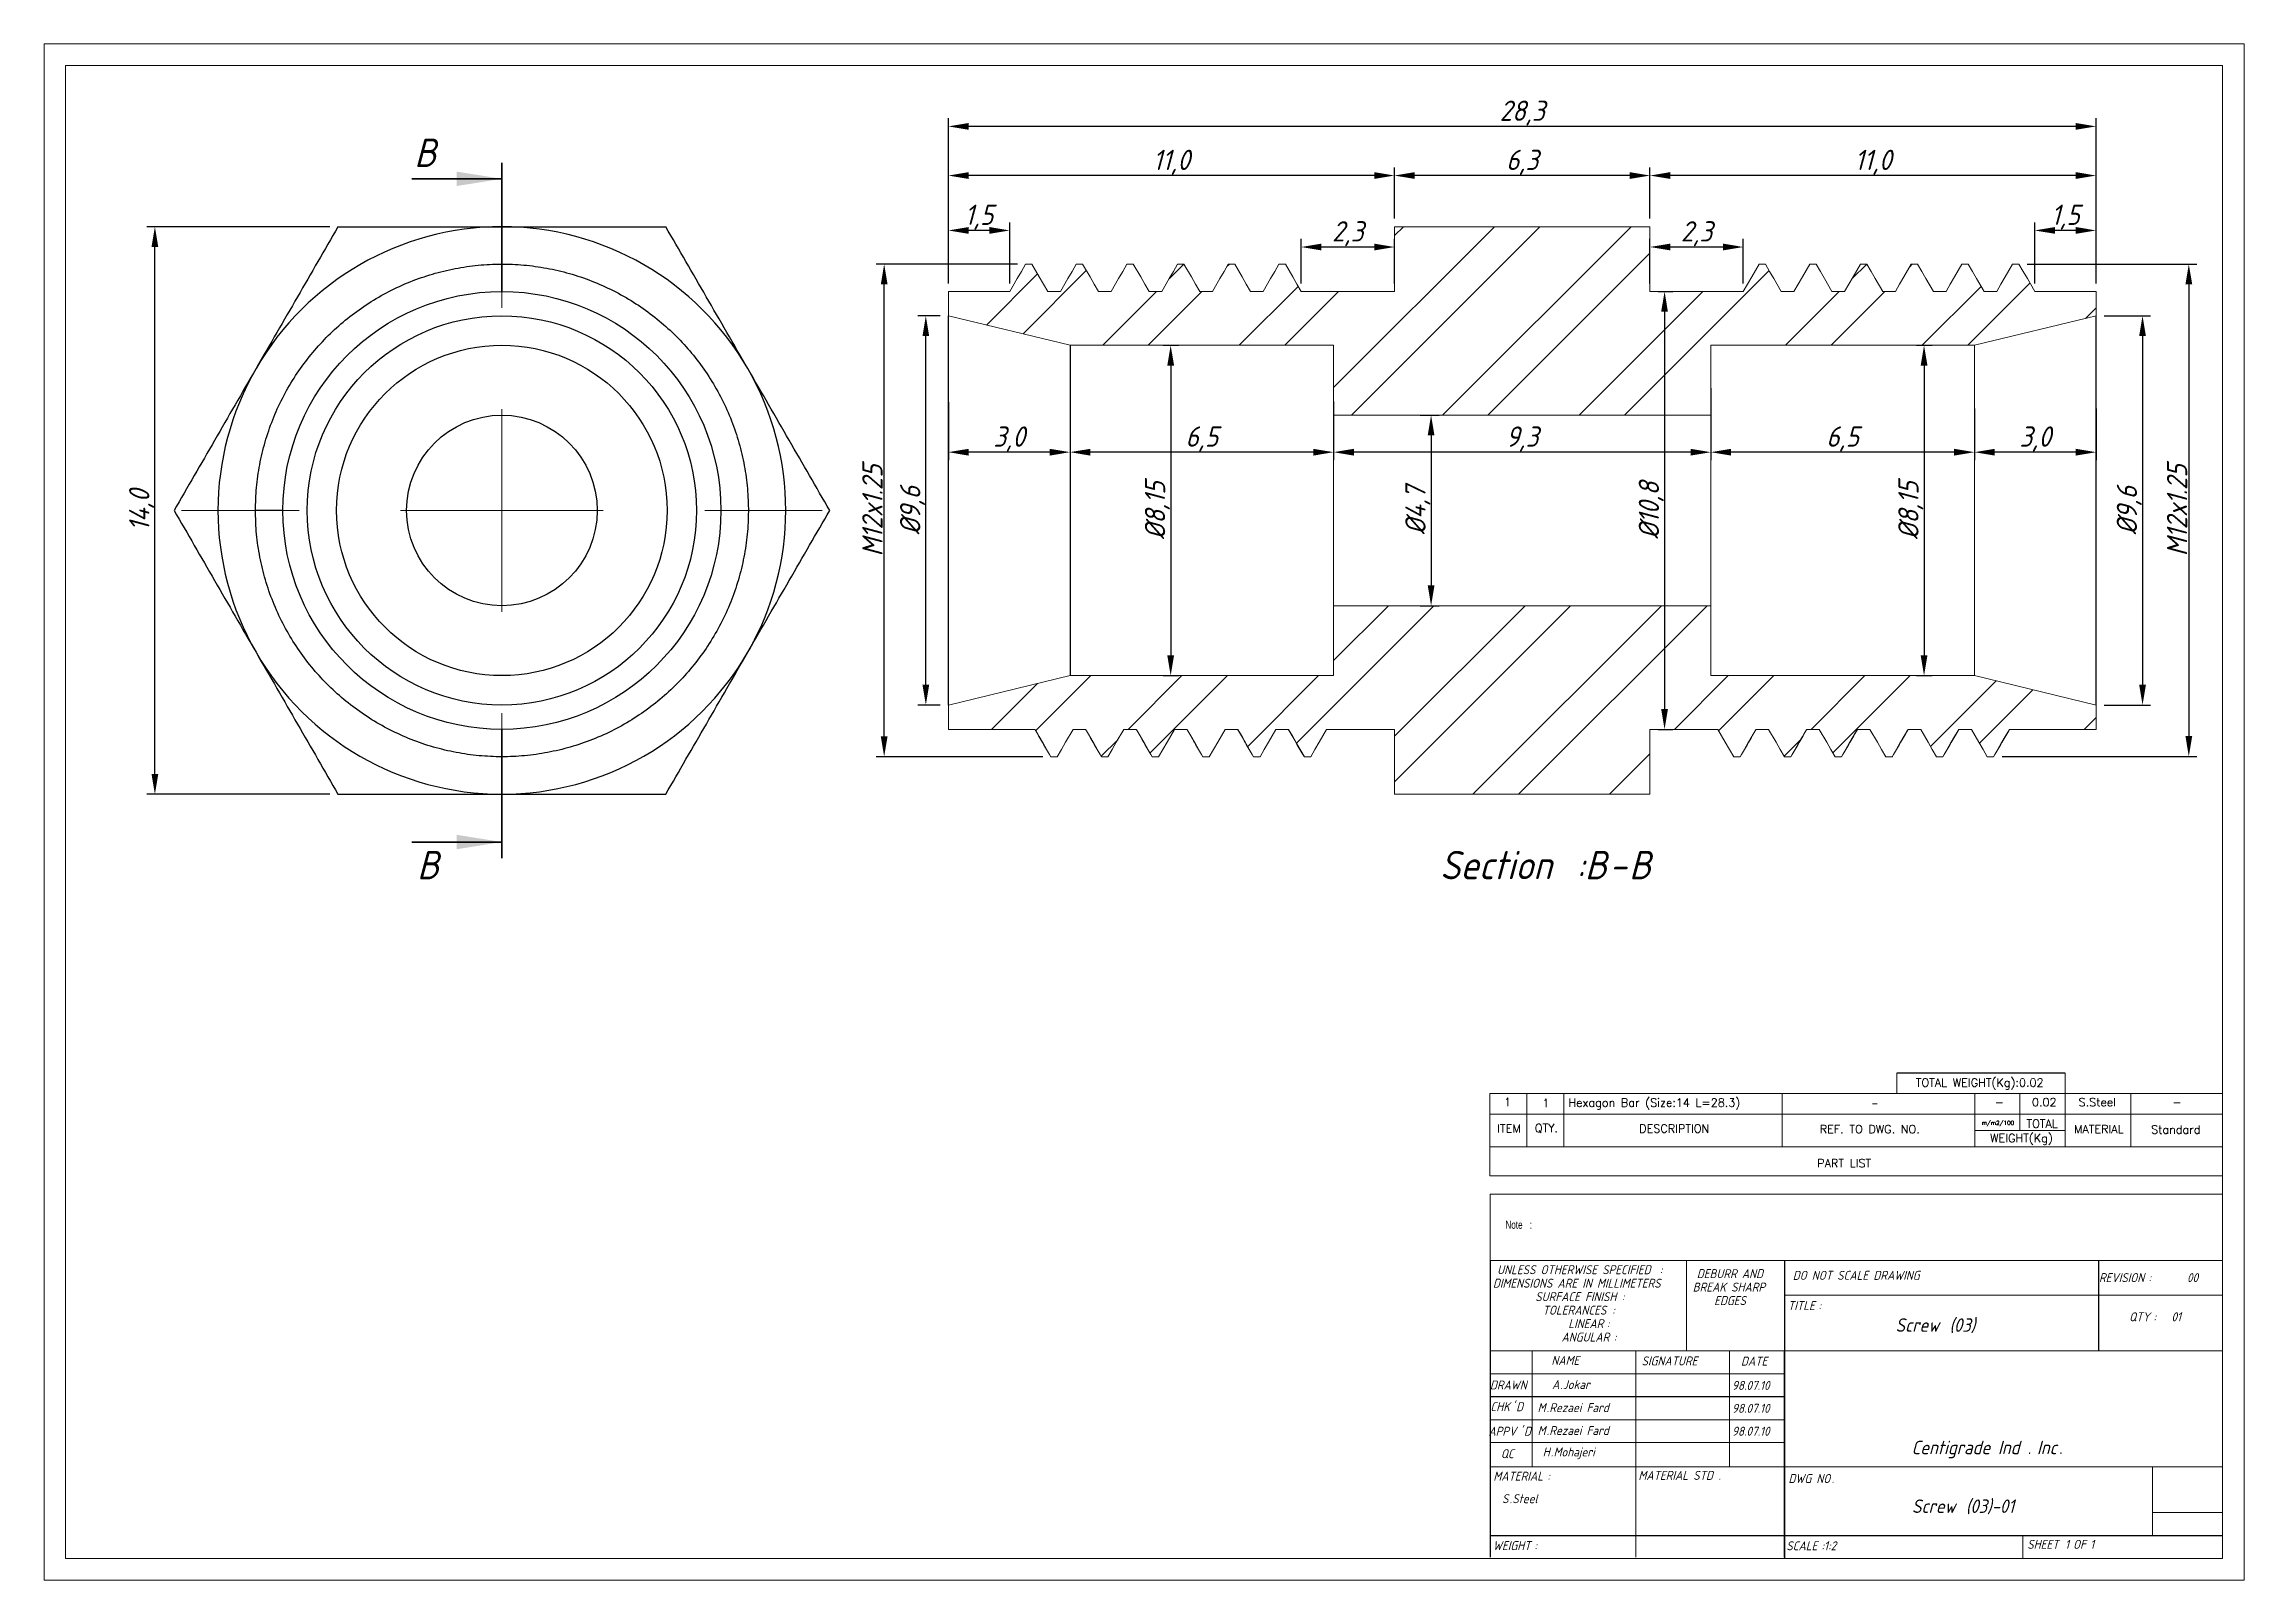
# Model space of a CAD drawing. Header units: millimetres. Extents: x 1178 to 1323, y 650 to 752.
# Drawn here: x 1178.1 to 1232.4, y 650.1 to 687.9 of the extents above; entities that cross this region are included whole.
import ezdxf
from ezdxf.enums import TextEntityAlignment as Align

# ---------------------------------------------------------------- set-up
doc = ezdxf.new("R2010")
doc.units = ezdxf.units.MM
doc.linetypes.add('PHANTOM', pattern=[12.7, 6.35, -1.27, 1.27, -1.27, 1.27, -1.27])
doc.linetypes.add('SLD-Solid', pattern=[0])
doc.layers.add('title', color=7, linetype='Continuous', lineweight=15)
doc.styles.add('GENISO', font='geniso.shx', dxfattribs={"oblique": 15})
doc.styles.add('SLDTEXTSTYLE0', font='TXT', dxfattribs={"width": 0.75})
doc.styles.add('TITLE', font='romans.shx', dxfattribs={"height": 2.5})

msp = doc.modelspace()

# ---------------------------------------------------------------- texts
at = {"style": 'GENISO', "oblique": 15}
for s, height, p in [('B', 0.7, (1187.257, 684.915)), ('B', 0.7, (1187.326, 667.343)), ('Section ', 0.7, (1212.552, 667.343)), (':', 0.7, (1215.912, 667.343)), ('B', 0.7, (1216.122, 667.343)), ('B', 0.7, (1217.21, 667.343)), ('-', 0.7, (1216.72, 667.343)), ('DIMENSIONS ARE IN MILLIMETERS', 0.22159, (1213.853, 657.268)), ('UNLESS OTHERWISE SPECIFIED', 0.22159, (1213.958, 657.601)), (':', 0.222, (1217.969, 657.601)), ('DEBURR AND', 0.2216, (1218.88, 657.504)), ('DO NOT SCALE DRAWING', 0.22159, (1221.246, 657.462)), ('REVISION', 0.2216, (1228.797, 657.406)), (':       00', 0.2216, (1230.017, 657.406)), ('SURFACE FINISH', 0.22159, (1214.898, 656.936)), (':', 0.222, (1217.026, 656.936)), ('BREAK SHARP', 0.22159, (1218.78, 657.172)), ('EDGES', 0.2216, (1219.308, 656.84)), ('TITLE', 0.2216, (1221.126, 656.715)), ('TOLERANCES', 0.2216, (1215.078, 656.603)), ('LINEAR', 0.2216, (1215.711, 656.271)), (':', 0.222, (1216.665, 656.271)), (':', 0.222, (1216.795, 656.603)), (':', 0.222, (1221.88, 656.715)), ('Screw ', 0.3324, (1223.779, 656.18)), ('(03)', 0.3324, (1225.109, 656.18)), ('QTY', 0.2216, (1229.541, 656.439)), (':   01', 0.2216, (1230.14, 656.439)), ('ANGULAR', 0.2216, (1215.545, 655.939)), (':', 0.222, (1216.831, 655.939)), ('NAME', 0.2216, (1215.295, 655.364)), ('SIGNATURE', 0.2216, (1217.519, 655.351)), ('DATE', 0.2216, (1219.969, 655.345)), ('DRAWN', 0.2216, (1213.779, 654.757)), ('A', 0.222, (1215.311, 654.768)), ('.', 0.222, (1215.511, 654.768)), ('Jokar', 0.2216, (1215.577, 654.768)), ('98.07.10', 0.2216, (1219.749, 654.747)), ('CHK', 0.2216, (1213.792, 654.222)), ("'", 0.222, (1214.325, 654.222)), ('D', 0.222, (1214.426, 654.222)), ('M', 0.222, (1214.955, 654.199)), ('.', 0.222, (1215.177, 654.199)), ('Rezaei Fard', 0.22159, (1215.244, 654.199)), ('98.07.10', 0.2216, (1219.749, 654.182)), ('APPV', 0.2216, (1213.743, 653.617)), ("'", 0.222, (1214.519, 653.617)), ('D', 0.222, (1214.62, 653.617)), ('M', 0.222, (1214.955, 653.634)), ('.', 0.222, (1215.177, 653.634)), ('Rezaei Fard', 0.22159, (1215.244, 653.634)), ('98.07.10', 0.2216, (1219.749, 653.617)), ('QC', 0.2216, (1214.049, 653.062)), ('H', 0.222, (1215.082, 653.105)), ('.', 0.222, (1215.282, 653.105)), ('Mohajeri', 0.2216, (1215.349, 653.105)), ('Centigrade Ind', 0.33238, (1224.176, 653.16)), ('. ', 0.3324, (1227.036, 653.16)), ('Inc', 0.3324, (1227.268, 653.16)), ('.', 0.332, (1227.808, 653.16)), ('MATERIAL', 0.2216, (1213.864, 652.508)), (':', 0.222, (1215.193, 652.508)), ('MATERIAL STD', 0.22159, (1217.441, 652.527)), ('DWG NO', 0.2216, (1221.14, 652.45)), ('S', 0.222, (1214.078, 651.952)), ('Steel', 0.2216, (1214.332, 651.952)), ('.', 0.222, (1219.414, 652.527)), ('.', 0.222, (1222.205, 652.45)), ('Screw ', 0.3324, (1224.183, 651.712)), ('(03)-01', 0.3324, (1225.513, 651.712)), ('.', 0.222, (1214.265, 651.952)), ('WEIGHT', 0.2216, (1213.855, 650.795)), (':', 0.222, (1214.875, 650.795)), ('SCALE', 0.2216, (1221.088, 650.79)), (':1:2', 0.2216, (1221.953, 650.79)), ('SHEET ', 0.2216, (1227.029, 650.826)), ('1 ', 0.2216, (1227.96, 650.826)), ('OF ', 0.2216, (1228.159, 650.826)), ('1', 0.222, (1228.58, 650.826))]:
    msp.add_text(s, height=height, dxfattribs=at).set_placement(p)
at = {"style": 'SLDTEXTSTYLE0', "width": 0.75}
for s, height, p in [('Note', 0.1994, (1214.163, 658.721)), (':', 0.199, (1214.761, 658.721))]:
    msp.add_text(s, height=height, dxfattribs=at).set_placement(p)
at = {"char_height": 0.5, "attachment_point": 5, "style": 'GENISO'}
for s, insert in [('28,3', (1214.576, 686.244)), ('11,0', (1205.926, 685.031)), ('6,3', (1214.576, 685.031)), ('11,0', (1223.226, 685.031)), ('1,5', (1201.182, 683.677)), ('2,3', (1210.276, 683.268)), ('2,3', (1218.876, 683.268)), ('1,5', (1227.97, 683.677)), ('3,0', (1201.926, 678.206)), ('6,5', (1206.676, 678.206)), ('9,3', (1214.576, 678.206)), ('6,5', (1222.476, 678.206)), ('3,0', (1227.226, 678.206))]:
    msp.add_mtext(s, dxfattribs=dict(at, insert=insert))
at = {"char_height": 0.5, "attachment_point": 5, "rotation": 90, "style": 'GENISO'}
for s, insert in [('M12x1.25', (1198.554, 676.442)), ('M12x1.25', (1230.722, 676.447)), ('14,0', (1180.535, 676.442)), ('%%C9,6', (1199.544, 676.442)), ('%%C8,15', (1205.581, 676.442)), ('%%C4,7', (1212.002, 676.442)), ('%%C10,8', (1217.758, 676.442)), ('%%C8,15', (1224.157, 676.442)), ('%%C9,6', (1229.544, 676.442))]:
    msp.add_mtext(s, dxfattribs=dict(at, insert=insert))
at = {"layer": 'title', "style": 'TITLE'}
for s, height, p in [('TOTAL WEIGHT(Kg):0.02', 0.20259, (1225.856, 662.313)), ('1', 0.203, (1215.157, 661.825)), ('-', 0.203, (1226.337, 661.844)), ('0.02', 0.2026, (1227.448, 661.844)), ('S.Steel', 0.2026, (1228.755, 661.844)), ('-', 0.203, (1230.722, 661.844)), ('ITEM', 0.2026, (1214.249, 661.196)), ('QTY.', 0.2026, (1215.174, 661.196)), ('DESCRIPTION', 0.20259, (1218.325, 661.193)), ('REF. TO DWG. NO.', 0.20259, (1223.146, 661.18)), ('m/m2/100', 0.1013, (1226.304, 661.326)), ('TOTAL', 0.2026, (1227.395, 661.315)), ('MATERIAL', 0.2026, (1228.793, 661.18)), ('Standard', 0.2026, (1230.691, 661.169)), ('WEIGHT(Kg)', 0.2026, (1226.886, 660.944)), ('PART LIST', 0.2026, (1222.515, 660.339))]:
    msp.add_text(s, height=height, dxfattribs=at).set_placement(p, align=Align.MIDDLE)
for s, height, p in [('1', 0.203, (1214.127, 661.749)), ('Hexagon Bar (Size:14 L=28.3)', 0.20259, (1215.716, 661.732)), ('-', 0.146, (1223.187, 661.742))]:
    msp.add_text(s, height=height, dxfattribs=at).set_placement(p)

# ---------------------------------------------------------------- linework, layer by layer
at = {"linetype": 'SLD-Solid', "lineweight": 15}
for p, q in [((1178.128, 687.949), (1232.373, 687.949)), ((1178.128, 650.057), (1178.128, 687.949)), ((1232.373, 687.949), (1232.373, 650.057)), ((1178.66, 687.417), (1231.841, 687.417)), ((1178.66, 650.589), (1178.66, 687.417)), ((1231.841, 687.417), (1231.841, 650.589)), ((1213.786, 659.576), (1231.841, 659.576)), ((1213.786, 659.576), (1213.786, 657.935)), ((1213.786, 657.935), (1231.841, 657.935)), ((1218.626, 657.935), (1218.626, 655.708)), ((1231.841, 657.087), (1221.045, 657.087)), ((1231.841, 655.708), (1213.786, 655.708)), ((1214.823, 655.708), (1214.823, 652.849)), ((1217.375, 655.708), (1217.375, 650.622)), ((1219.689, 655.708), (1219.689, 652.849)), ((1221.045, 655.142), (1213.786, 655.142)), ((1221.045, 654.012), (1213.786, 654.012)), ((1221.045, 653.447), (1213.786, 653.447)), ((1215.169, 652.849), (1213.786, 652.849)), ((1215.169, 652.849), (1231.841, 652.849)), ((1230.113, 651.154), (1230.113, 652.849)), ((1231.841, 651.719), (1230.113, 651.719)), ((1226.922, 650.589), (1226.922, 651.154)), ((1231.841, 650.589), (1178.66, 650.589)), ((1232.373, 650.057), (1178.128, 650.057))]:
    msp.add_line(p, q, dxfattribs=at)
for p, q in [((1200.426, 682.042), (1200.426, 686.116)), ((1228.226, 685.916), (1200.926, 685.916)), ((1228.726, 682.042), (1228.726, 686.116)), ((1200.426, 682.042), (1200.426, 684.903)), ((1210.926, 684.703), (1200.926, 684.703)), ((1211.426, 683.642), (1211.426, 684.903)), ((1211.426, 683.642), (1211.426, 684.903)), ((1217.226, 684.703), (1211.926, 684.703)), ((1217.726, 683.642), (1217.726, 684.903)), ((1217.726, 683.642), (1217.726, 684.903)), ((1228.226, 684.703), (1218.226, 684.703)), ((1228.726, 682.042), (1228.726, 684.903)), ((1200.426, 682.042), (1200.426, 683.549)), ((1201.939, 682.042), (1201.939, 683.549)), ((1227.214, 682.042), (1227.214, 683.549)), ((1228.726, 682.042), (1228.726, 683.549)), ((1185.177, 683.442), (1180.662, 683.442)), ((1201.439, 683.349), (1200.926, 683.349)), ((1209.126, 682.042), (1209.126, 683.14)), ((1211.426, 682.042), (1211.426, 683.14)), ((1217.726, 682.042), (1217.726, 683.14)), ((1220.026, 682.042), (1220.026, 683.14)), ((1228.226, 683.349), (1227.714, 683.349)), ((1180.862, 669.942), (1180.862, 682.942)), ((1202.129, 682.519), (1198.644, 682.519)), ((1210.926, 682.94), (1209.626, 682.94)), ((1219.526, 682.94), (1218.226, 682.94)), ((1227.023, 682.519), (1231.212, 682.519)), ((1198.844, 670.866), (1198.844, 682.019)), ((1231.012, 682.019), (1231.012, 670.875)), ((1217.926, 681.842), (1218.286, 681.842)), ((1218.086, 681.342), (1218.086, 671.542)), ((1200.226, 681.242), (1199.671, 681.242)), ((1228.726, 671.642), (1228.726, 681.242)), ((1228.926, 681.242), (1230.071, 681.242)), ((1199.871, 672.142), (1199.871, 680.742)), ((1205.724, 680.517), (1206.108, 680.517)), ((1224.3, 680.517), (1224.684, 680.517)), ((1229.871, 680.742), (1229.871, 672.142)), ((1205.908, 680.017), (1205.908, 672.867)), ((1224.484, 680.017), (1224.484, 672.867)), ((1203.426, 679.363), (1203.426, 677.679)), ((1219.226, 679.455), (1219.226, 677.679)), ((1200.426, 679.115), (1200.426, 677.679)), ((1203.426, 679.115), (1203.426, 677.679)), ((1209.926, 679.128), (1209.926, 677.679)), ((1212.06, 678.792), (1212.529, 678.792)), ((1225.726, 678.953), (1225.726, 677.679)), ((1225.726, 678.953), (1225.726, 677.679)), ((1228.726, 678.953), (1228.726, 677.679)), ((1209.926, 678.592), (1209.926, 677.679)), ((1212.329, 678.292), (1212.329, 674.592)), ((1219.226, 678.592), (1219.226, 677.679)), ((1202.926, 677.879), (1200.926, 677.879)), ((1209.426, 677.879), (1203.926, 677.879)), ((1218.726, 677.879), (1210.426, 677.879)), ((1225.226, 677.879), (1219.726, 677.879)), ((1228.226, 677.879), (1226.226, 677.879)), ((1212.06, 674.092), (1212.529, 674.092)), ((1205.724, 672.367), (1206.108, 672.367)), ((1224.3, 672.367), (1224.684, 672.367)), ((1200.226, 671.642), (1199.671, 671.642)), ((1228.926, 671.642), (1230.071, 671.642)), ((1217.926, 671.042), (1218.286, 671.042)), ((1202.754, 670.366), (1198.644, 670.366)), ((1226.408, 670.375), (1231.212, 670.375)), ((1185.177, 669.442), (1180.662, 669.442)), ((1227.962, 662.563), (1223.811, 662.563)), ((1213.786, 657.935), (1213.786, 650.622)), ((1221.045, 657.935), (1221.045, 650.589)), ((1228.795, 655.708), (1228.795, 657.935)), ((1221.045, 650.622), (1221.045, 655.708)), ((1221.045, 654.577), (1213.786, 654.577)), ((1213.786, 651.154), (1231.841, 651.154))]:
    msp.add_line(p, q)
at = {"linetype": 'Continuous', "lineweight": 35}
for p, q in [((1187.196, 684.622), (1189.418, 684.622)), ((1187.196, 668.262), (1189.418, 668.262))]:
    msp.add_line(p, q, dxfattribs=at)
at = {"linetype": 'PHANTOM', "lineweight": 35}
for p, q in [((1189.418, 681.844), (1189.418, 685.019)), ((1189.418, 667.866), (1189.418, 671.042))]:
    msp.add_line(p, q, dxfattribs=at)
at = {"linetype": 'Continuous', "lineweight": 0}
for p, q in [((1189.418, 681.442), (1189.418, 684.342)), ((1189.418, 676.442), (1189.418, 678.942)), ((1184.418, 676.442), (1181.518, 676.442)), ((1189.418, 676.442), (1186.918, 676.442)), ((1189.418, 676.442), (1189.418, 673.942)), ((1189.418, 676.442), (1191.918, 676.442)), ((1194.418, 676.442), (1197.318, 676.442)), ((1189.418, 671.442), (1189.418, 668.542))]:
    msp.add_line(p, q, dxfattribs=at)
at = {"linetype": 'Continuous', "lineweight": 15}
for p, q in [((1209.926, 679.477), (1213.892, 683.442)), ((1210.364, 678.792), (1215.014, 683.442)), ((1211.426, 683.222), (1211.647, 683.442)), ((1211.426, 683.442), (1211.426, 681.842)), ((1211.426, 683.442), (1217.726, 683.442)), ((1212.61, 678.792), (1217.26, 683.442)), ((1217.726, 683.442), (1217.726, 681.842)), ((1202.329, 682.519), (1202.226, 682.339)), ((1202.486, 682.519), (1202.329, 682.519)), ((1202.669, 682.202), (1202.486, 682.519)), ((1203.579, 682.519), (1203.476, 682.339)), ((1203.736, 682.519), (1203.579, 682.519)), ((1203.919, 682.202), (1203.736, 682.519)), ((1204.829, 682.519), (1204.726, 682.339)), ((1204.986, 682.519), (1204.829, 682.519)), ((1205.169, 682.202), (1204.986, 682.519)), ((1205.869, 682.155), (1206.233, 682.519)), ((1206.079, 682.519), (1205.976, 682.339)), ((1206.236, 682.519), (1206.079, 682.519)), ((1206.419, 682.202), (1206.236, 682.519)), ((1207.329, 682.519), (1207.226, 682.339)), ((1207.293, 682.456), (1207.356, 682.519)), ((1207.486, 682.519), (1207.329, 682.519)), ((1207.669, 682.202), (1207.486, 682.519)), ((1208.579, 682.519), (1208.476, 682.339)), ((1208.736, 682.519), (1208.579, 682.519)), ((1208.919, 682.202), (1208.736, 682.519)), ((1213.732, 678.792), (1217.726, 682.787)), ((1220.234, 682.202), (1220.417, 682.519)), ((1220.417, 682.519), (1220.573, 682.519)), ((1220.573, 682.519), (1220.677, 682.339)), ((1221.484, 682.202), (1221.667, 682.519)), ((1221.667, 682.519), (1221.823, 682.519)), ((1221.823, 682.519), (1221.927, 682.339)), ((1222.706, 682.153), (1223.071, 682.519)), ((1222.734, 682.202), (1222.917, 682.519)), ((1222.917, 682.519), (1223.073, 682.519)), ((1223.073, 682.519), (1223.177, 682.339)), ((1223.984, 682.202), (1224.167, 682.519)), ((1224.13, 682.455), (1224.194, 682.519)), ((1224.167, 682.519), (1224.323, 682.519)), ((1224.323, 682.519), (1224.427, 682.339)), ((1225.234, 682.202), (1225.417, 682.519)), ((1225.417, 682.519), (1225.573, 682.519)), ((1225.573, 682.519), (1225.677, 682.339)), ((1226.484, 682.202), (1226.667, 682.519)), ((1226.667, 682.519), (1226.823, 682.519)), ((1226.823, 682.519), (1226.927, 682.339)), ((1201.363, 681.016), (1202.625, 682.278)), ((1202.122, 682.16), (1201.939, 681.842)), ((1202.226, 682.339), (1202.122, 682.16)), ((1202.267, 680.798), (1203.828, 682.359)), ((1202.772, 682.022), (1202.669, 682.202)), ((1202.876, 681.842), (1202.772, 682.022)), ((1203.372, 682.16), (1203.189, 681.842)), ((1203.476, 682.339), (1203.372, 682.16)), ((1204.022, 682.022), (1203.919, 682.202)), ((1204.126, 681.842), (1204.022, 682.022)), ((1204.622, 682.16), (1204.439, 681.842)), ((1204.726, 682.339), (1204.622, 682.16)), ((1205.272, 682.022), (1205.169, 682.202)), ((1205.376, 681.842), (1205.272, 682.022)), ((1205.872, 682.16), (1205.689, 681.842)), ((1205.976, 682.339), (1205.872, 682.16)), ((1206.522, 682.022), (1206.419, 682.202)), ((1206.626, 681.842), (1206.522, 682.022)), ((1207.122, 682.16), (1206.939, 681.842)), ((1207.226, 682.339), (1207.122, 682.16)), ((1207.599, 680.517), (1209.052, 681.97)), ((1207.772, 682.022), (1207.669, 682.202)), ((1207.876, 681.842), (1207.772, 682.022)), ((1208.372, 682.16), (1208.189, 681.842)), ((1208.476, 682.339), (1208.372, 682.16)), ((1209.022, 682.022), (1208.919, 682.202)), ((1209.126, 681.842), (1209.022, 682.022)), ((1217.1, 678.792), (1220.666, 682.359)), ((1220.026, 681.842), (1220.13, 682.022)), ((1220.13, 682.022), (1220.234, 682.202)), ((1220.677, 682.339), (1220.781, 682.16)), ((1220.781, 682.16), (1220.964, 681.842)), ((1221.276, 681.842), (1221.38, 682.022)), ((1221.38, 682.022), (1221.484, 682.202)), ((1221.927, 682.339), (1222.031, 682.16)), ((1222.031, 682.16), (1222.214, 681.842)), ((1222.526, 681.842), (1222.63, 682.022)), ((1222.63, 682.022), (1222.734, 682.202)), ((1223.177, 682.339), (1223.281, 682.16)), ((1223.281, 682.16), (1223.464, 681.842)), ((1223.776, 681.842), (1223.88, 682.022)), ((1223.88, 682.022), (1223.984, 682.202)), ((1224.427, 682.339), (1224.531, 682.16)), ((1224.437, 680.517), (1225.89, 681.97)), ((1224.531, 682.16), (1224.714, 681.842)), ((1225.026, 681.842), (1225.13, 682.022)), ((1225.13, 682.022), (1225.234, 682.202)), ((1225.56, 680.517), (1227.093, 682.051)), ((1225.677, 682.339), (1225.781, 682.16)), ((1225.781, 682.16), (1225.964, 681.842)), ((1226.276, 681.842), (1226.38, 682.022)), ((1226.38, 682.022), (1226.484, 682.202)), ((1226.927, 682.339), (1227.031, 682.16)), ((1227.031, 682.16), (1227.214, 681.842)), ((1201.939, 681.842), (1200.426, 681.842)), ((1200.426, 681.242), (1200.426, 681.842)), ((1203.189, 681.842), (1202.876, 681.842)), ((1204.439, 681.842), (1204.126, 681.842)), ((1204.232, 680.517), (1205.557, 681.842)), ((1205.354, 680.517), (1206.679, 681.842)), ((1205.689, 681.842), (1205.376, 681.842)), ((1206.939, 681.842), (1206.626, 681.842)), ((1208.189, 681.842), (1207.876, 681.842)), ((1208.722, 680.517), (1210.047, 681.842)), ((1211.426, 681.842), (1209.126, 681.842)), ((1215.977, 678.792), (1219.027, 681.842)), ((1217.726, 681.842), (1220.026, 681.842)), ((1220.964, 681.842), (1221.276, 681.842)), ((1221.07, 680.517), (1222.395, 681.842)), ((1222.192, 680.517), (1223.517, 681.842)), ((1222.214, 681.842), (1222.526, 681.842)), ((1223.464, 681.842), (1223.776, 681.842)), ((1224.714, 681.842), (1225.026, 681.842)), ((1225.964, 681.842), (1226.276, 681.842)), ((1227.214, 681.842), (1228.726, 681.842)), ((1228.467, 681.18), (1228.726, 681.439)), ((1228.726, 681.242), (1228.726, 681.842)), ((1200.426, 681.242), (1203.426, 680.517)), ((1228.726, 681.242), (1225.726, 680.517)), ((1203.426, 680.517), (1209.926, 680.517)), ((1209.926, 678.792), (1209.926, 680.517)), ((1225.726, 680.517), (1219.226, 680.517)), ((1219.226, 678.792), (1219.226, 680.517)), ((1225.726, 672.367), (1225.726, 680.517)), ((1219.226, 678.792), (1209.926, 678.792)), ((1209.926, 674.092), (1209.926, 678.792)), ((1219.226, 674.092), (1219.226, 678.792)), ((1209.01, 670.703), (1212.4, 674.092)), ((1209.926, 672.742), (1211.277, 674.092)), ((1209.926, 674.092), (1219.226, 674.092)), ((1209.926, 672.367), (1209.926, 674.092)), ((1211.426, 670.874), (1214.645, 674.092)), ((1211.426, 669.751), (1215.767, 674.092)), ((1213.362, 669.442), (1218.012, 674.092)), ((1214.485, 669.442), (1219.135, 674.092)), ((1219.226, 672.367), (1219.226, 674.092)), ((1203.426, 672.367), (1200.426, 671.642)), ((1201.492, 671.042), (1202.623, 672.173)), ((1202.582, 671.01), (1203.939, 672.367)), ((1209.926, 672.367), (1203.426, 672.367)), ((1204.86, 671.042), (1206.185, 672.367)), ((1205.4, 670.46), (1207.307, 672.367)), ((1207.807, 670.622), (1209.552, 672.367)), ((1218.33, 671.042), (1219.655, 672.367)), ((1219.226, 672.367), (1225.726, 672.367)), ((1219.42, 671.01), (1220.777, 672.367)), ((1221.698, 671.042), (1223.023, 672.367)), ((1222.238, 670.46), (1224.145, 672.367)), ((1224.644, 670.622), (1226.261, 672.238)), ((1225.726, 672.367), (1228.726, 671.642)), ((1200.426, 671.042), (1200.426, 671.642)), ((1225.848, 670.702), (1227.165, 672.02)), ((1228.726, 671.042), (1228.726, 671.642)), ((1200.426, 671.042), (1202.564, 671.042)), ((1202.564, 671.042), (1202.667, 670.863)), ((1203.318, 670.725), (1203.501, 671.042)), ((1203.501, 671.042), (1203.814, 671.042)), ((1203.814, 671.042), (1203.917, 670.863)), ((1204.568, 670.725), (1204.751, 671.042)), ((1204.751, 671.042), (1205.064, 671.042)), ((1205.064, 671.042), (1205.167, 670.863)), ((1205.818, 670.725), (1206.001, 671.042)), ((1206.001, 671.042), (1206.314, 671.042)), ((1206.314, 671.042), (1206.417, 670.863)), ((1207.068, 670.725), (1207.251, 671.042)), ((1207.251, 671.042), (1207.564, 671.042)), ((1207.564, 671.042), (1207.667, 670.863)), ((1208.318, 670.725), (1208.501, 671.042)), ((1208.501, 671.042), (1208.814, 671.042)), ((1208.814, 671.042), (1208.917, 670.863)), ((1209.568, 670.725), (1209.751, 671.042)), ((1209.751, 671.042), (1211.426, 671.042)), ((1211.426, 671.042), (1211.426, 669.442)), ((1219.401, 671.042), (1217.726, 671.042)), ((1217.726, 671.042), (1217.726, 669.442)), ((1219.584, 670.725), (1219.401, 671.042)), ((1220.339, 671.042), (1220.235, 670.863)), ((1220.651, 671.042), (1220.339, 671.042)), ((1220.834, 670.725), (1220.651, 671.042)), ((1221.589, 671.042), (1221.485, 670.863)), ((1221.901, 671.042), (1221.589, 671.042)), ((1222.084, 670.725), (1221.901, 671.042)), ((1222.839, 671.042), (1222.735, 670.863)), ((1223.151, 671.042), (1222.839, 671.042)), ((1223.334, 670.725), (1223.151, 671.042)), ((1224.089, 671.042), (1223.985, 670.863)), ((1224.401, 671.042), (1224.089, 671.042)), ((1224.584, 670.725), (1224.401, 671.042)), ((1225.339, 671.042), (1225.235, 670.863)), ((1225.651, 671.042), (1225.339, 671.042)), ((1225.834, 670.725), (1225.651, 671.042)), ((1226.589, 671.042), (1226.485, 670.863)), ((1228.726, 671.042), (1226.589, 671.042)), ((1228.433, 671.042), (1228.726, 671.336)), ((1202.667, 670.863), (1202.771, 670.683)), ((1202.771, 670.683), (1202.954, 670.366)), ((1203.111, 670.366), (1203.214, 670.546)), ((1203.214, 670.546), (1203.318, 670.725)), ((1203.917, 670.863), (1204.021, 670.683)), ((1204.021, 670.683), (1204.204, 670.366)), ((1204.196, 670.379), (1204.603, 670.786)), ((1204.361, 670.366), (1204.464, 670.546)), ((1204.464, 670.546), (1204.568, 670.725)), ((1205.167, 670.863), (1205.271, 670.683)), ((1205.271, 670.683), (1205.454, 670.366)), ((1205.611, 670.366), (1205.714, 670.546)), ((1205.714, 670.546), (1205.818, 670.725)), ((1206.417, 670.863), (1206.521, 670.683)), ((1206.521, 670.683), (1206.704, 670.366)), ((1206.861, 670.366), (1206.964, 670.546)), ((1206.964, 670.546), (1207.068, 670.725)), ((1207.667, 670.863), (1207.771, 670.683)), ((1207.771, 670.683), (1207.954, 670.366)), ((1208.111, 670.366), (1208.214, 670.546)), ((1208.214, 670.546), (1208.318, 670.725)), ((1208.917, 670.863), (1209.021, 670.683)), ((1209.021, 670.683), (1209.204, 670.366)), ((1209.361, 670.366), (1209.464, 670.546)), ((1209.464, 670.546), (1209.568, 670.725)), ((1219.688, 670.546), (1219.584, 670.725)), ((1219.792, 670.366), (1219.688, 670.546)), ((1220.131, 670.683), (1219.948, 670.366)), ((1220.235, 670.863), (1220.131, 670.683)), ((1220.938, 670.546), (1220.834, 670.725)), ((1221.042, 670.366), (1220.938, 670.546)), ((1221.034, 670.379), (1221.44, 670.785)), ((1221.381, 670.683), (1221.198, 670.366)), ((1221.485, 670.863), (1221.381, 670.683)), ((1222.188, 670.546), (1222.084, 670.725)), ((1222.292, 670.366), (1222.188, 670.546)), ((1222.631, 670.683), (1222.448, 670.366)), ((1222.735, 670.863), (1222.631, 670.683)), ((1223.438, 670.546), (1223.334, 670.725)), ((1223.542, 670.366), (1223.438, 670.546)), ((1223.881, 670.683), (1223.698, 670.366)), ((1223.985, 670.863), (1223.881, 670.683)), ((1224.688, 670.546), (1224.584, 670.725)), ((1224.792, 670.366), (1224.688, 670.546)), ((1225.131, 670.683), (1224.948, 670.366)), ((1225.235, 670.863), (1225.131, 670.683)), ((1225.938, 670.546), (1225.834, 670.725)), ((1226.042, 670.366), (1225.938, 670.546)), ((1226.381, 670.683), (1226.198, 670.366)), ((1226.485, 670.863), (1226.381, 670.683)), ((1202.944, 670.381), (1202.954, 670.366)), ((1202.954, 670.366), (1203.111, 670.366)), ((1204.194, 670.379), (1204.204, 670.366)), ((1204.204, 670.366), (1204.361, 670.366)), ((1205.454, 670.366), (1205.611, 670.366)), ((1206.694, 670.381), (1206.704, 670.366)), ((1206.704, 670.366), (1206.861, 670.366)), ((1207.944, 670.378), (1207.954, 670.366)), ((1207.954, 670.366), (1208.111, 670.366)), ((1209.194, 670.384), (1209.204, 670.366)), ((1209.204, 670.366), (1209.361, 670.366)), ((1216.73, 669.442), (1217.726, 670.439)), ((1219.948, 670.366), (1219.792, 670.366)), ((1219.959, 670.384), (1219.948, 670.366)), ((1221.198, 670.366), (1221.042, 670.366)), ((1221.208, 670.378), (1221.198, 670.366)), ((1222.448, 670.366), (1222.292, 670.366)), ((1222.458, 670.381), (1222.448, 670.366)), ((1223.698, 670.366), (1223.542, 670.366)), ((1224.948, 670.366), (1224.792, 670.366)), ((1224.958, 670.379), (1224.948, 670.366)), ((1226.198, 670.366), (1226.042, 670.366)), ((1226.208, 670.381), (1226.198, 670.366)), ((1217.726, 669.442), (1211.426, 669.442))]:
    msp.add_line(p, q, dxfattribs=at)
at = {"lineweight": -2}
for p, q in [((1200.426, 671.642), (1200.426, 681.242)), ((1203.426, 680.517), (1203.426, 672.367))]:
    msp.add_line(p, q, dxfattribs=at)
at = {"linetype": 'Continuous', "lineweight": 25}
msp.add_line((1184.018, 676.442), (1183.342, 676.442), dxfattribs=at)
for radius in [5.4, 4.8, 4.075, 2.35]:
    msp.add_circle((1189.418, 676.442), radius, dxfattribs=at)
for start, end in [(90, 150), (30, 90), (150, 210), (330, 30), (210, 270), (270, 330)]:
    msp.add_arc((1189.418, 676.442), 7, start, end, dxfattribs=at)
for points, knots in [([(1185.377, 683.442), (1185.047, 682.871), (1184.714, 682.294), (1184.041, 681.129), (1183.701, 680.54), (1183.356, 679.942)], [0, 0, 0, 0, 0.5, 0.5, 1, 1, 1, 1]), ([(1185.377, 683.442), (1186.033, 683.442), (1186.706, 683.442), (1188.056, 683.442), (1188.735, 683.442), (1189.418, 683.442)], [0, 0, 0, 0, 0.5, 0.5, 1, 1, 1, 1]), ([(1189.418, 683.442), (1190.102, 683.442), (1190.796, 683.442), (1192.146, 683.442), (1192.807, 683.442), (1193.46, 683.442)], [0, 0, 0, 0, 0.5, 0.5, 1, 1, 1, 1]), ([(1195.481, 679.942), (1195.309, 680.24), (1195.136, 680.539), (1194.795, 681.13), (1194.626, 681.423), (1194.121, 682.297), (1193.789, 682.872), (1193.46, 683.442)], [0, 0, 0, 0, 0.25, 0.25, 0.5, 0.5, 1, 1, 1, 1]), ([(1183.342, 676.442), (1183.347, 676.63), (1183.357, 677.008), (1183.439, 677.573), (1183.572, 678.134), (1183.76, 678.682), (1183.998, 679.21), (1184.285, 679.711), (1184.616, 680.179), (1184.984, 680.61), (1185.391, 681.004), (1185.834, 681.36), (1186.314, 681.677), (1186.825, 681.948), (1187.36, 682.17), (1187.913, 682.339), (1188.476, 682.455), (1189.042, 682.516), (1189.607, 682.525), (1190.173, 682.481), (1190.737, 682.384), (1191.294, 682.232), (1191.837, 682.027), (1192.357, 681.772), (1192.848, 681.47), (1193.303, 681.126), (1193.722, 680.745), (1194.103, 680.327), (1194.447, 679.871), (1194.748, 679.38), (1195.004, 678.86), (1195.208, 678.318), (1195.36, 677.76), (1195.457, 677.196), (1195.501, 676.63), (1195.492, 676.065), (1195.431, 675.499), (1195.315, 674.937), (1195.145, 674.383), (1194.923, 673.848), (1194.652, 673.337), (1194.336, 672.857), (1193.979, 672.414), (1193.585, 672.008), (1193.155, 671.639), (1192.687, 671.309), (1192.185, 671.022), (1191.657, 670.783), (1191.109, 670.596), (1190.548, 670.463), (1189.983, 670.383), (1189.417, 670.357), (1188.852, 670.384), (1188.287, 670.463), (1187.726, 670.597), (1187.178, 670.784), (1186.65, 671.023), (1186.149, 671.31), (1185.681, 671.64), (1185.25, 672.009), (1184.856, 672.415), (1184.5, 672.859), (1184.184, 673.338), (1183.913, 673.849), (1183.691, 674.385), (1183.521, 674.938), (1183.407, 675.501), (1183.345, 676.035), (1183.346, 676.381), (1183.346, 676.536)], [0, 0, 0, 0, 0.014706, 0.02962, 0.044682, 0.059823, 0.074976, 0.090071, 0.105042, 0.119823, 0.134476, 0.149328, 0.164348, 0.17947, 0.194626, 0.209748, 0.224768, 0.239619, 0.254272, 0.269054, 0.284025, 0.29912, 0.314273, 0.329414, 0.344475, 0.35939, 0.374096, 0.388801, 0.403716, 0.418778, 0.433919, 0.449072, 0.464167, 0.479137, 0.493919, 0.508572, 0.523424, 0.538444, 0.553566, 0.568722, 0.583844, 0.598864, 0.613715, 0.628368, 0.64315, 0.658121, 0.673216, 0.688369, 0.70351, 0.718571, 0.733486, 0.748191, 0.762897, 0.777812, 0.792874, 0.808015, 0.823168, 0.838263, 0.853233, 0.868015, 0.882668, 0.89752, 0.91254, 0.927662, 0.942818, 0.95794, 0.972959, 0.987811, 1, 1, 1, 1]), ([(1183.356, 679.942), (1183.185, 679.645), (1183.012, 679.346), (1182.671, 678.755), (1182.502, 678.462), (1181.997, 677.588), (1181.665, 677.013), (1181.336, 676.442)], [0, 0, 0, 0, 0.25, 0.25, 0.5, 0.5, 1, 1, 1, 1]), ([(1197.501, 676.442), (1197.171, 677.014), (1196.839, 677.591), (1196.166, 678.756), (1195.825, 679.345), (1195.481, 679.942)], [0, 0, 0, 0, 0.5, 0.5, 1, 1, 1, 1]), ([(1181.336, 676.442), (1181.666, 675.871), (1181.998, 675.294), (1182.671, 674.129), (1183.011, 673.54), (1183.356, 672.942)], [0, 0, 0, 0, 0.5, 0.5, 1, 1, 1, 1]), ([(1195.481, 672.942), (1195.652, 673.24), (1195.825, 673.539), (1196.166, 674.13), (1196.335, 674.423), (1196.84, 675.297), (1197.172, 675.872), (1197.501, 676.442)], [0, 0, 0, 0, 0.25, 0.25, 0.5, 0.5, 1, 1, 1, 1]), ([(1183.356, 672.942), (1183.528, 672.645), (1183.701, 672.346), (1184.042, 671.755), (1184.211, 671.462), (1184.716, 670.588), (1185.048, 670.013), (1185.377, 669.442)], [0, 0, 0, 0, 0.25, 0.25, 0.5, 0.5, 1, 1, 1, 1]), ([(1193.46, 669.442), (1193.79, 670.014), (1194.123, 670.591), (1194.796, 671.756), (1195.136, 672.345), (1195.481, 672.942)], [0, 0, 0, 0, 0.5, 0.5, 1, 1, 1, 1]), ([(1185.377, 669.442), (1186.033, 669.442), (1186.706, 669.442), (1188.056, 669.442), (1188.735, 669.442), (1189.418, 669.442)], [0, 0, 0, 0, 0.5, 0.5, 1, 1, 1, 1]), ([(1189.418, 669.442), (1190.102, 669.442), (1190.796, 669.442), (1192.146, 669.442), (1192.807, 669.442), (1193.46, 669.442)], [0, 0, 0, 0, 0.5, 0.5, 1, 1, 1, 1])]:
    msp.add_open_spline(points, degree=3, knots=knots, dxfattribs=at)
at = {"linetype": 'Continuous', "lineweight": 15}
for points, knots in [([(1204.986, 682.519), (1204.986, 682.519), (1204.991, 682.519), (1204.998, 682.517), (1205.005, 682.488), (1205.005, 682.485)], [0, 0, 0, 0, 0.00471, 0.910397, 1, 1, 1, 1]), ([(1224.167, 682.519), (1224.167, 682.519), (1224.161, 682.519), (1224.154, 682.517), (1224.148, 682.488), (1224.147, 682.485)], [0, 0, 0, 0, 0.00471, 0.910397, 1, 1, 1, 1]), ([(1202.944, 670.375), (1202.879, 670.488), (1202.75, 670.71), (1202.621, 670.933), (1202.558, 671.042)], [0, 0, 0, 0, 0.507546, 1, 1, 1, 1]), ([(1204.194, 670.375), (1204.129, 670.488), (1204, 670.71), (1203.871, 670.933), (1203.808, 671.042)], [0, 0, 0, 0, 0.507546, 1, 1, 1, 1]), ([(1205.444, 670.375), (1205.379, 670.488), (1205.25, 670.71), (1205.121, 670.933), (1205.058, 671.042)], [0, 0, 0, 0, 0.507546, 1, 1, 1, 1]), ([(1206.694, 670.375), (1206.629, 670.488), (1206.5, 670.71), (1206.371, 670.933), (1206.308, 671.042)], [0, 0, 0, 0, 0.507546, 1, 1, 1, 1]), ([(1207.944, 670.375), (1207.879, 670.488), (1207.75, 670.71), (1207.621, 670.933), (1207.558, 671.042)], [0, 0, 0, 0, 0.507546, 1, 1, 1, 1]), ([(1209.194, 670.375), (1209.128, 670.488), (1209, 670.711), (1208.871, 670.933), (1208.808, 671.042)], [0, 0, 0, 0, 0.507873, 1, 1, 1, 1]), ([(1219.958, 670.375), (1220.024, 670.488), (1220.152, 670.711), (1220.281, 670.933), (1220.345, 671.042)], [0, 0, 0, 0, 0.507873, 1, 1, 1, 1]), ([(1221.208, 670.375), (1221.274, 670.488), (1221.402, 670.71), (1221.531, 670.933), (1221.595, 671.042)], [0, 0, 0, 0, 0.507546, 1, 1, 1, 1]), ([(1222.458, 670.375), (1222.524, 670.488), (1222.652, 670.71), (1222.781, 670.933), (1222.845, 671.042)], [0, 0, 0, 0, 0.507546, 1, 1, 1, 1]), ([(1223.708, 670.375), (1223.774, 670.488), (1223.902, 670.71), (1224.031, 670.933), (1224.095, 671.042)], [0, 0, 0, 0, 0.507546, 1, 1, 1, 1]), ([(1224.958, 670.375), (1225.024, 670.488), (1225.152, 670.71), (1225.281, 670.933), (1225.345, 671.042)], [0, 0, 0, 0, 0.507546, 1, 1, 1, 1]), ([(1226.208, 670.375), (1226.274, 670.488), (1226.402, 670.71), (1226.531, 670.933), (1226.595, 671.042)], [0, 0, 0, 0, 0.507546, 1, 1, 1, 1]), ([(1205.444, 670.38), (1205.445, 670.375), (1205.449, 670.366), (1205.452, 670.366), (1205.454, 670.366)], [0, 0, 0, 0, 0.443338, 1, 1, 1, 1]), ([(1223.708, 670.38), (1223.707, 670.375), (1223.703, 670.366), (1223.7, 670.366), (1223.698, 670.366)], [0, 0, 0, 0, 0.443338, 1, 1, 1, 1])]:
    msp.add_open_spline(points, degree=3, knots=knots, dxfattribs=at)
for points in [[(1200.926, 685.999), (1200.926, 685.833), (1200.426, 685.916)], [(1228.226, 685.999), (1228.226, 685.833), (1228.726, 685.916)], [(1200.926, 684.787), (1200.926, 684.62), (1200.426, 684.703)], [(1210.926, 684.787), (1210.926, 684.62), (1211.426, 684.703)], [(1211.926, 684.787), (1211.926, 684.62), (1211.426, 684.703)], [(1217.226, 684.787), (1217.226, 684.62), (1217.726, 684.703)], [(1218.226, 684.787), (1218.226, 684.62), (1217.726, 684.703)], [(1228.226, 684.787), (1228.226, 684.62), (1228.726, 684.703)], [(1180.779, 682.942), (1180.946, 682.942), (1180.862, 683.442)], [(1200.926, 683.433), (1200.926, 683.266), (1200.426, 683.349)], [(1201.439, 683.433), (1201.439, 683.266), (1201.939, 683.349)], [(1209.626, 683.024), (1209.626, 682.857), (1209.126, 682.94)], [(1210.926, 683.024), (1210.926, 682.857), (1211.426, 682.94)], [(1218.226, 683.024), (1218.226, 682.857), (1217.726, 682.94)], [(1219.526, 683.024), (1219.526, 682.857), (1220.026, 682.94)], [(1227.714, 683.433), (1227.714, 683.266), (1227.214, 683.349)], [(1228.226, 683.433), (1228.226, 683.266), (1228.726, 683.349)], [(1198.761, 682.019), (1198.927, 682.019), (1198.844, 682.519)], [(1230.929, 682.019), (1231.096, 682.019), (1231.012, 682.519)], [(1218.002, 681.342), (1218.169, 681.342), (1218.086, 681.842)], [(1199.788, 680.742), (1199.954, 680.742), (1199.871, 681.242)], [(1229.788, 680.742), (1229.955, 680.742), (1229.871, 681.242)], [(1205.825, 680.017), (1205.992, 680.017), (1205.908, 680.517)], [(1224.401, 680.017), (1224.568, 680.017), (1224.484, 680.517)], [(1212.246, 678.292), (1212.413, 678.292), (1212.329, 678.792)], [(1200.926, 677.962), (1200.926, 677.795), (1200.426, 677.879)], [(1202.926, 677.962), (1202.926, 677.795), (1203.426, 677.879)], [(1203.926, 677.962), (1203.926, 677.795), (1203.426, 677.879)], [(1209.426, 677.962), (1209.426, 677.795), (1209.926, 677.879)], [(1210.426, 677.962), (1210.426, 677.795), (1209.926, 677.879)], [(1218.726, 677.962), (1218.726, 677.795), (1219.226, 677.879)], [(1219.726, 677.962), (1219.726, 677.795), (1219.226, 677.879)], [(1225.226, 677.962), (1225.226, 677.795), (1225.726, 677.879)], [(1226.226, 677.962), (1226.226, 677.795), (1225.726, 677.879)], [(1228.226, 677.962), (1228.226, 677.795), (1228.726, 677.879)], [(1212.246, 674.592), (1212.413, 674.592), (1212.329, 674.092)], [(1205.825, 672.867), (1205.992, 672.867), (1205.908, 672.367)], [(1224.401, 672.867), (1224.568, 672.867), (1224.484, 672.367)], [(1199.788, 672.142), (1199.954, 672.142), (1199.871, 671.642)], [(1229.788, 672.142), (1229.955, 672.142), (1229.871, 671.642)], [(1218.002, 671.542), (1218.169, 671.542), (1218.086, 671.042)], [(1198.761, 670.866), (1198.927, 670.866), (1198.844, 670.366)], [(1230.929, 670.875), (1231.096, 670.875), (1231.012, 670.375)], [(1180.779, 669.942), (1180.946, 669.942), (1180.862, 669.442)]]:
    msp.add_solid(points)
at = {"linetype": 'Continuous', "lineweight": 35}
for points in [[(1189.418, 684.622), (1188.307, 684.8), (1188.307, 684.445)], [(1189.418, 668.262), (1188.307, 668.44), (1188.307, 668.085)]]:
    msp.add_solid(points, dxfattribs=at)
at = {"layer": 'title'}
for p, q in [((1223.811, 662.056), (1223.811, 662.563)), ((1227.962, 662.563), (1227.962, 662.056)), ((1231.841, 662.056), (1213.78, 662.056)), ((1213.78, 660.03), (1213.78, 662.056)), ((1214.692, 662.056), (1214.692, 660.739)), ((1215.604, 662.056), (1215.604, 660.739)), ((1220.983, 662.056), (1220.983, 660.739)), ((1225.733, 662.056), (1225.733, 660.739)), ((1226.848, 662.056), (1226.848, 661.144)), ((1227.962, 662.056), (1227.962, 660.739)), ((1229.583, 662.056), (1229.583, 660.739)), ((1231.841, 661.55), (1213.78, 661.55)), ((1226.848, 661.55), (1226.848, 661.144)), ((1231.841, 660.739), (1213.78, 660.739)), ((1225.733, 661.144), (1227.962, 661.144)), ((1231.841, 660.03), (1213.78, 660.03))]:
    msp.add_line(p, q, dxfattribs=at)

msp.set_redraw_order([(e.dxf.handle, doc.entitydb.next_handle()) for e in msp.query("TEXT MTEXT ATTDEF DIMENSION ARC_DIMENSION")])  # texts and dimensions are drawn at this point

doc.saveas('drawing.dxf')
